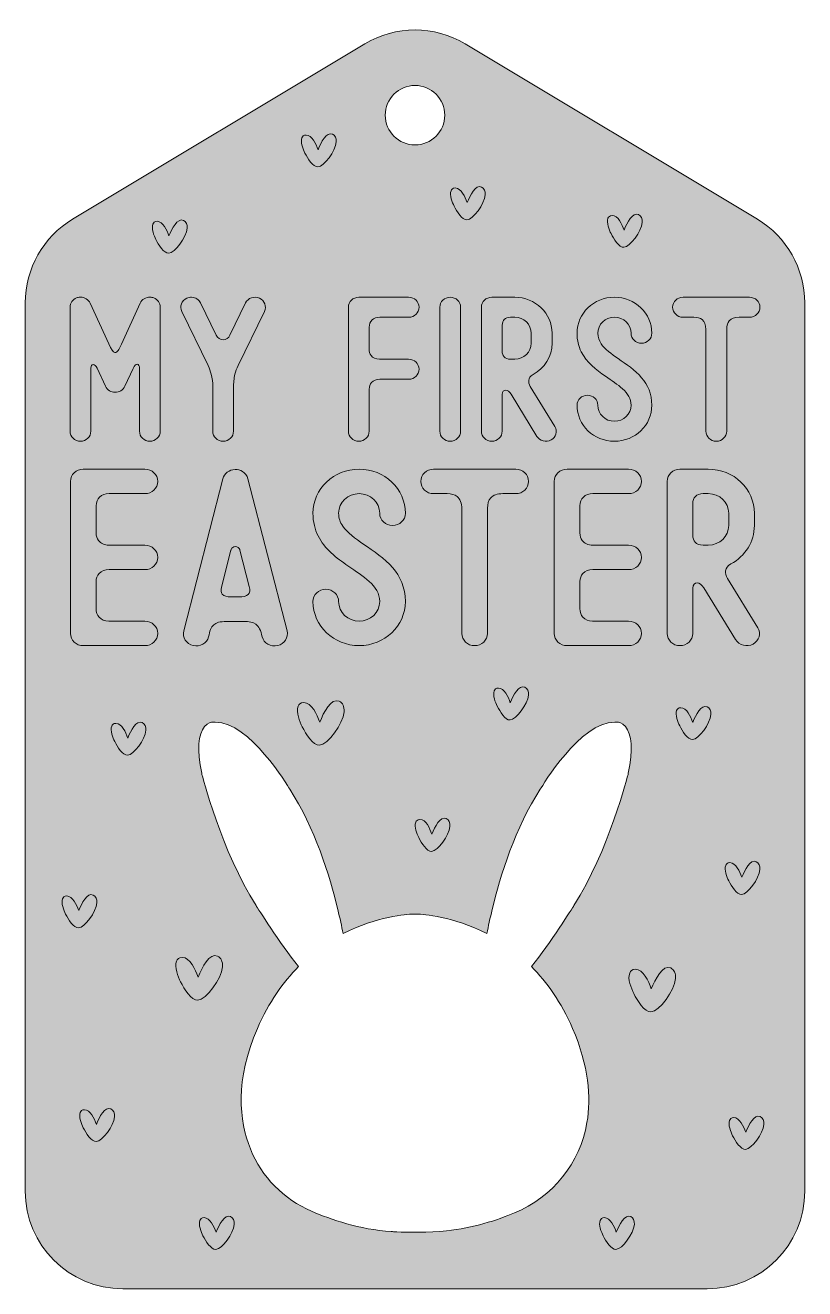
# Model space of a CAD drawing. Extents: x 239 to 770, y -929 to -68.
import ezdxf

# ---------------------------------------------------------------- set-up
doc = ezdxf.new("R2010")
doc.units = 0
doc.header["$MEASUREMENT"] = 0
doc.layers.add('Layer 1', color=7, linetype='Continuous', lineweight=0)

# ---------------------------------------------------------------- blocks, each defined once
blk = doc.blocks.new('Block_2')
at = {"layer": 'Layer 1', "true_color": 0x542400, "transparency": 33554687}
h = blk.add_hatch(color=38, dxfattribs=at)
h.dxf.hatch_style = 2
edge = h.paths.add_edge_path()
edge.add_spline(control_points=[(326.59, -253.89), (325.84, -253.6), (325.02, -253.44), (324.2, -253.39), (321.28, -253.26), (318.59, -254.88), (317.41, -257.45), (317.41, -257.45), (304.6, -285.44), (304.6, -285.44), (302.97, -289.35), (301.61, -291.21), (300.2, -290.99), (298.92, -290.79), (297.59, -288.87), (295.98, -285.19), (295.98, -285.19), (283.29, -257.45), (283.29, -257.45), (282.15, -254.96), (279.58, -253.37), (276.77, -253.38), (276.68, -253.38), (276.59, -253.38), (276.5, -253.39), (275.68, -253.44), (274.85, -253.6), (274.1, -253.89), (271.45, -254.91), (269.65, -257.39), (269.65, -260.21), (269.65, -260.21), (269.65, -344.68), (269.65, -344.68), (269.65, -348.44), (272.81, -351.49), (276.72, -351.49), (280.63, -351.49), (283.8, -348.44), (283.8, -344.68), (283.8, -344.68), (283.8, -301.77), (283.8, -301.77), (283.8, -300.09), (284.48, -299.24), (285.36, -299.22), (286.26, -299.19), (287.36, -300.06), (288.12, -301.81), (288.12, -301.81), (293.72, -314.06), (293.72, -314.06), (294.91, -316.66), (297.58, -318.18), (300.35, -318.13), (303.12, -318.18), (305.79, -316.66), (306.98, -314.06), (306.98, -314.06), (312.56, -301.86), (312.56, -301.86), (313.38, -299.79), (314.49, -298.91), (315.38, -298.99), (316.29, -299.07), (316.98, -300.14), (316.9, -301.96), (316.9, -301.96), (316.9, -344.68), (316.9, -344.68), (316.9, -348.44), (320.07, -351.49), (323.97, -351.49), (327.88, -351.49), (331.05, -348.44), (331.05, -344.68), (331.05, -344.68), (331.05, -260.21), (331.05, -260.21), (331.05, -257.39), (329.25, -254.91), (326.59, -253.89)], knot_values=[0, 0, 0, 0, 1, 1, 1, 2, 2, 2, 3, 3, 3, 4, 4, 4, 5, 5, 5, 6, 6, 6, 7, 7, 7, 8, 8, 8, 9, 9, 9, 10, 10, 10, 11, 11, 11, 12, 12, 12, 13, 13, 13, 14, 14, 14, 15, 15, 15, 16, 16, 16, 17, 17, 17, 18, 18, 18, 19, 19, 19, 20, 20, 20, 21, 21, 21, 22, 22, 22, 23, 23, 23, 24, 24, 24, 25, 25, 25, 26, 26, 26, 27, 27, 27, 27], degree=3, periodic=0)
h = blk.add_hatch(color=38, dxfattribs=at)
h.dxf.hatch_style = 2
edge = h.paths.add_edge_path()
edge.add_spline(control_points=[(398.56, -254.04), (395.02, -252.44), (390.81, -253.91), (389.15, -257.32), (389.15, -257.32), (378.47, -279.33), (378.47, -279.33), (377.58, -281.37), (375.73, -282.38), (373.85, -282.34), (372.02, -282.3), (370.17, -281.25), (369.17, -279.18), (369.17, -279.18), (358.57, -257.32), (358.57, -257.32), (357.44, -255), (355.05, -253.49), (352.39, -253.4), (351.28, -253.36), (350.17, -253.58), (349.16, -254.04), (345.62, -255.63), (344.09, -259.68), (345.74, -263.09), (345.74, -263.09), (363.6, -299.88), (363.6, -299.88), (364.59, -301.98), (365.3, -303.89), (365.79, -305.77), (366.54, -308.61), (366.8, -311.36), (366.8, -314.54), (366.8, -314.54), (366.8, -344.68), (366.8, -344.68), (366.8, -348.44), (369.96, -351.49), (373.87, -351.49), (377.78, -351.49), (380.95, -348.44), (380.95, -344.68), (380.95, -344.68), (380.95, -315.02), (380.95, -315.02), (380.95, -311.61), (381.18, -308.74), (381.9, -305.88), (382.39, -303.91), (383.12, -301.94), (384.17, -299.79), (384.17, -299.79), (401.98, -263.09), (401.98, -263.09), (403.63, -259.68), (402.1, -255.63), (398.56, -254.04)], knot_values=[0, 0, 0, 0, 1, 1, 1, 2, 2, 2, 3, 3, 3, 4, 4, 4, 5, 5, 5, 6, 6, 6, 7, 7, 7, 8, 8, 8, 9, 9, 9, 10, 10, 10, 11, 11, 11, 12, 12, 12, 13, 13, 13, 14, 14, 14, 15, 15, 15, 16, 16, 16, 17, 17, 17, 18, 18, 18, 19, 19, 19, 19], degree=3, periodic=0)
h = blk.add_hatch(color=38, dxfattribs=at)
h.dxf.hatch_style = 2
edge = h.paths.add_edge_path()
edge.add_spline(control_points=[(500.18, -295.63), (500.18, -295.63), (480.37, -295.63), (480.37, -295.63), (477.85, -295.63), (475.82, -294.67), (474.6, -293.02), (473.76, -291.91), (473.3, -290.47), (473.3, -288.82), (473.3, -288.82), (473.3, -273.83), (473.3, -273.83), (473.3, -271.79), (474, -270.09), (475.25, -268.9), (476.51, -267.71), (478.31, -267.02), (480.51, -267.02), (480.51, -267.02), (500.18, -267.02), (500.18, -267.02), (504.09, -267.02), (507.26, -263.97), (507.26, -260.21), (507.26, -256.45), (504.09, -253.4), (500.18, -253.4), (500.18, -253.4), (466.22, -253.4), (466.22, -253.4), (462.31, -253.4), (459.14, -256.45), (459.14, -260.21), (459.14, -260.21), (459.14, -344.68), (459.14, -344.68), (459.14, -348.44), (462.31, -351.49), (466.22, -351.49), (470.13, -351.49), (473.3, -348.44), (473.3, -344.68), (473.3, -344.68), (473.3, -315.93), (473.3, -315.93), (473.3, -314.12), (473.89, -312.56), (474.96, -311.41), (476.22, -310.05), (478.14, -309.26), (480.51, -309.26), (480.51, -309.26), (500.18, -309.26), (500.18, -309.26), (504.09, -309.26), (507.26, -306.21), (507.26, -302.44), (507.26, -298.68), (504.09, -295.63), (500.18, -295.63)], knot_values=[0, 0, 0, 0, 1, 1, 1, 2, 2, 2, 3, 3, 3, 4, 4, 4, 5, 5, 5, 6, 6, 6, 7, 7, 7, 8, 8, 8, 9, 9, 9, 10, 10, 10, 11, 11, 11, 12, 12, 12, 13, 13, 13, 14, 14, 14, 15, 15, 15, 16, 16, 16, 17, 17, 17, 18, 18, 18, 19, 19, 19, 20, 20, 20, 20], degree=3, periodic=0)
h = blk.add_hatch(color=38, dxfattribs=at)
h.dxf.hatch_style = 2
edge = h.paths.add_edge_path()
edge.add_spline(control_points=[(528.49, -253.4), (524.58, -253.4), (521.41, -256.45), (521.41, -260.21), (521.41, -260.21), (521.41, -344.68), (521.41, -344.68), (521.41, -348.44), (524.58, -351.49), (528.49, -351.49), (532.39, -351.49), (535.56, -348.44), (535.56, -344.68), (535.56, -344.68), (535.56, -260.21), (535.56, -260.21), (535.56, -256.45), (532.39, -253.4), (528.49, -253.4)], knot_values=[0, 0, 0, 0, 1, 1, 1, 2, 2, 2, 3, 3, 3, 4, 4, 4, 5, 5, 5, 6, 6, 6, 6], degree=3, periodic=0)
h = blk.add_hatch(color=38, dxfattribs=at)
h.dxf.hatch_style = 2
edge = h.paths.add_edge_path()
edge.add_spline(control_points=[(572.36, -295.63), (572.36, -295.63), (569.53, -295.63), (569.53, -295.63), (567.62, -295.63), (566.12, -295.03), (565.15, -293.95), (564.32, -293.02), (563.87, -291.74), (563.87, -290.16), (563.87, -290.16), (563.87, -272.53), (563.87, -272.53), (563.87, -270.85), (564.37, -269.5), (565.29, -268.56), (566.26, -267.56), (567.7, -267.02), (569.52, -267.02), (569.52, -267.02), (572.36, -267.02), (572.36, -267.02), (578.61, -267.02), (583.68, -271.9), (583.68, -277.92), (583.68, -277.92), (583.68, -284.73), (583.68, -284.73), (583.68, -290.75), (578.61, -295.63), (572.36, -295.63)], knot_values=[0, 0, 0, 0, 1, 1, 1, 2, 2, 2, 3, 3, 3, 4, 4, 4, 5, 5, 5, 6, 6, 6, 7, 7, 7, 8, 8, 8, 9, 9, 9, 10, 10, 10, 10], degree=3, periodic=0)
edge = h.paths.add_edge_path()
edge.add_spline(control_points=[(599.74, -341.55), (599.74, -341.55), (583.02, -314.16), (583.02, -314.16), (582.26, -312.68), (581.71, -311.23), (581.91, -309.84), (582.1, -308.54), (582.94, -307.28), (584.88, -306.08), (592.75, -301.8), (597.83, -293.71), (597.83, -284.73), (597.83, -284.73), (597.83, -277.92), (597.83, -277.92), (597.83, -264.38), (586.43, -253.4), (572.36, -253.4), (572.36, -253.4), (556.79, -253.4), (556.79, -253.4), (552.89, -253.4), (549.72, -256.45), (549.72, -260.21), (549.72, -260.21), (549.72, -344.68), (549.72, -344.68), (549.72, -348.44), (552.89, -351.49), (556.79, -351.49), (560.7, -351.49), (563.87, -348.44), (563.87, -344.68), (563.87, -344.68), (563.87, -319.59), (563.87, -319.59), (563.87, -317.67), (564.93, -316.59), (566.29, -316.66), (567.42, -316.72), (568.77, -317.57), (569.9, -319.38), (569.9, -319.38), (587.46, -348.14), (587.46, -348.14), (589.4, -351.32), (593.73, -352.42), (597.12, -350.6), (600.51, -348.78), (601.69, -344.73), (599.74, -341.55)], knot_values=[0, 0, 0, 0, 1, 1, 1, 2, 2, 2, 3, 3, 3, 4, 4, 4, 5, 5, 5, 6, 6, 6, 7, 7, 7, 8, 8, 8, 9, 9, 9, 10, 10, 10, 11, 11, 11, 12, 12, 12, 13, 13, 13, 14, 14, 14, 15, 15, 15, 16, 16, 16, 17, 17, 17, 17], degree=3, periodic=0)
h = blk.add_hatch(color=38, dxfattribs=at)
h.dxf.hatch_style = 2
edge = h.paths.add_edge_path()
edge.add_spline(control_points=[(642.83, -295.23), (638.07, -291.95), (633.74, -288.81), (631.23, -285.05), (629.81, -282.92), (628.97, -280.59), (628.97, -277.92), (628.97, -271.9), (634.04, -267.02), (640.29, -267.02), (646.54, -267.02), (651.61, -271.9), (651.61, -277.92), (651.61, -281.68), (654.78, -284.73), (658.69, -284.73), (662.6, -284.73), (665.76, -281.68), (665.76, -277.92), (665.76, -264.38), (654.36, -253.4), (640.29, -253.4), (626.22, -253.4), (614.82, -264.38), (614.82, -277.92), (614.82, -282.8), (615.89, -286.93), (617.67, -290.51), (621.27, -297.76), (627.78, -302.75), (634.13, -307.17), (638.38, -310.12), (642.56, -312.82), (645.77, -315.77), (649.27, -318.98), (651.61, -322.5), (651.61, -326.97), (651.61, -332.99), (646.54, -337.87), (640.29, -337.87), (634.04, -337.87), (628.97, -332.99), (628.97, -326.97), (628.97, -323.2), (625.8, -320.15), (621.89, -320.15), (617.99, -320.15), (614.82, -323.2), (614.82, -326.97), (614.82, -340.51), (626.22, -351.49), (640.29, -351.49), (654.36, -351.49), (665.76, -340.51), (665.76, -326.97), (665.76, -319), (662.91, -313.03), (658.79, -308.2), (654.29, -302.92), (648.28, -298.98), (642.83, -295.23)], knot_values=[0, 0, 0, 0, 1, 1, 1, 2, 2, 2, 3, 3, 3, 4, 4, 4, 5, 5, 5, 6, 6, 6, 7, 7, 7, 8, 8, 8, 9, 9, 9, 10, 10, 10, 11, 11, 11, 12, 12, 12, 13, 13, 13, 14, 14, 14, 15, 15, 15, 16, 16, 16, 17, 17, 17, 18, 18, 18, 19, 19, 19, 20, 20, 20, 20], degree=3, periodic=0)
h = blk.add_hatch(color=38, dxfattribs=at)
h.dxf.hatch_style = 2
edge = h.paths.add_edge_path()
edge.add_spline(control_points=[(732.28, -253.4), (732.28, -253.4), (686.99, -253.4), (686.99, -253.4), (683.09, -253.4), (679.92, -256.45), (679.92, -260.21), (679.92, -263.97), (683.09, -267.02), (686.99, -267.02), (686.99, -267.02), (694.41, -267.02), (694.41, -267.02), (696.76, -267.02), (698.62, -267.55), (699.97, -268.64), (701.68, -270), (702.56, -272.25), (702.56, -275.42), (702.56, -275.42), (702.56, -344.68), (702.56, -344.68), (702.56, -348.44), (705.73, -351.49), (709.64, -351.49), (713.54, -351.49), (716.71, -348.44), (716.71, -344.68), (716.71, -344.68), (716.71, -275.13), (716.71, -275.13), (716.71, -272.67), (717.31, -270.76), (718.49, -269.41), (719.88, -267.82), (722.1, -267.02), (725.14, -267.02), (725.14, -267.02), (732.28, -267.02), (732.28, -267.02), (736.19, -267.02), (739.36, -263.97), (739.36, -260.21), (739.36, -256.45), (736.19, -253.4), (732.28, -253.4)], knot_values=[0, 0, 0, 0, 1, 1, 1, 2, 2, 2, 3, 3, 3, 4, 4, 4, 5, 5, 5, 6, 6, 6, 7, 7, 7, 8, 8, 8, 9, 9, 9, 10, 10, 10, 11, 11, 11, 12, 12, 12, 13, 13, 13, 14, 14, 14, 15, 15, 15, 15], degree=3, periodic=0)
at = {"layer": 'Layer 1'}
for points, knots in [([(326.59, -253.89), (325.84, -253.6), (325.02, -253.44), (324.2, -253.39), (321.28, -253.26), (318.59, -254.88), (317.41, -257.45), (317.41, -257.45), (304.6, -285.44), (304.6, -285.44), (302.97, -289.35), (301.61, -291.21), (300.2, -290.99), (298.92, -290.79), (297.59, -288.87), (295.98, -285.19), (295.98, -285.19), (283.29, -257.45), (283.29, -257.45), (282.15, -254.96), (279.58, -253.37), (276.77, -253.38), (276.68, -253.38), (276.59, -253.38), (276.5, -253.39), (275.68, -253.44), (274.85, -253.6), (274.1, -253.89), (271.45, -254.91), (269.65, -257.39), (269.65, -260.21), (269.65, -260.21), (269.65, -344.68), (269.65, -344.68), (269.65, -348.44), (272.81, -351.49), (276.72, -351.49), (280.63, -351.49), (283.8, -348.44), (283.8, -344.68), (283.8, -344.68), (283.8, -301.77), (283.8, -301.77), (283.8, -300.09), (284.48, -299.24), (285.36, -299.22), (286.26, -299.19), (287.36, -300.06), (288.12, -301.81), (288.12, -301.81), (293.72, -314.06), (293.72, -314.06), (294.91, -316.66), (297.58, -318.18), (300.35, -318.13), (303.12, -318.18), (305.79, -316.66), (306.98, -314.06), (306.98, -314.06), (312.56, -301.86), (312.56, -301.86), (313.38, -299.79), (314.49, -298.91), (315.38, -298.99), (316.29, -299.07), (316.98, -300.14), (316.9, -301.96), (316.9, -301.96), (316.9, -344.68), (316.9, -344.68), (316.9, -348.44), (320.07, -351.49), (323.97, -351.49), (327.88, -351.49), (331.05, -348.44), (331.05, -344.68), (331.05, -344.68), (331.05, -260.21), (331.05, -260.21), (331.05, -257.39), (329.25, -254.91), (326.59, -253.89)], [0, 0, 0, 0, 1, 1, 1, 2, 2, 2, 3, 3, 3, 4, 4, 4, 5, 5, 5, 6, 6, 6, 7, 7, 7, 8, 8, 8, 9, 9, 9, 10, 10, 10, 11, 11, 11, 12, 12, 12, 13, 13, 13, 14, 14, 14, 15, 15, 15, 16, 16, 16, 17, 17, 17, 18, 18, 18, 19, 19, 19, 20, 20, 20, 21, 21, 21, 22, 22, 22, 23, 23, 23, 24, 24, 24, 25, 25, 25, 26, 26, 26, 27, 27, 27, 27]), ([(398.56, -254.04), (395.02, -252.44), (390.81, -253.91), (389.15, -257.32), (389.15, -257.32), (378.47, -279.33), (378.47, -279.33), (377.58, -281.37), (375.73, -282.38), (373.85, -282.34), (372.02, -282.3), (370.17, -281.25), (369.17, -279.18), (369.17, -279.18), (358.57, -257.32), (358.57, -257.32), (357.44, -255), (355.05, -253.49), (352.39, -253.4), (351.28, -253.36), (350.17, -253.58), (349.16, -254.04), (345.62, -255.63), (344.09, -259.68), (345.74, -263.09), (345.74, -263.09), (363.6, -299.88), (363.6, -299.88), (364.59, -301.98), (365.3, -303.89), (365.79, -305.77), (366.54, -308.61), (366.8, -311.36), (366.8, -314.54), (366.8, -314.54), (366.8, -344.68), (366.8, -344.68), (366.8, -348.44), (369.96, -351.49), (373.87, -351.49), (377.78, -351.49), (380.95, -348.44), (380.95, -344.68), (380.95, -344.68), (380.95, -315.02), (380.95, -315.02), (380.95, -311.61), (381.18, -308.74), (381.9, -305.88), (382.39, -303.91), (383.12, -301.94), (384.17, -299.79), (384.17, -299.79), (401.98, -263.09), (401.98, -263.09), (403.63, -259.68), (402.1, -255.63), (398.56, -254.04)], [0, 0, 0, 0, 1, 1, 1, 2, 2, 2, 3, 3, 3, 4, 4, 4, 5, 5, 5, 6, 6, 6, 7, 7, 7, 8, 8, 8, 9, 9, 9, 10, 10, 10, 11, 11, 11, 12, 12, 12, 13, 13, 13, 14, 14, 14, 15, 15, 15, 16, 16, 16, 17, 17, 17, 18, 18, 18, 19, 19, 19, 19]), ([(500.18, -295.63), (500.18, -295.63), (480.37, -295.63), (480.37, -295.63), (477.85, -295.63), (475.82, -294.67), (474.6, -293.02), (473.76, -291.91), (473.3, -290.47), (473.3, -288.82), (473.3, -288.82), (473.3, -273.83), (473.3, -273.83), (473.3, -271.79), (474, -270.09), (475.25, -268.9), (476.51, -267.71), (478.31, -267.02), (480.51, -267.02), (480.51, -267.02), (500.18, -267.02), (500.18, -267.02), (504.09, -267.02), (507.26, -263.97), (507.26, -260.21), (507.26, -256.45), (504.09, -253.4), (500.18, -253.4), (500.18, -253.4), (466.22, -253.4), (466.22, -253.4), (462.31, -253.4), (459.14, -256.45), (459.14, -260.21), (459.14, -260.21), (459.14, -344.68), (459.14, -344.68), (459.14, -348.44), (462.31, -351.49), (466.22, -351.49), (470.13, -351.49), (473.3, -348.44), (473.3, -344.68), (473.3, -344.68), (473.3, -315.93), (473.3, -315.93), (473.3, -314.12), (473.89, -312.56), (474.96, -311.41), (476.22, -310.05), (478.14, -309.26), (480.51, -309.26), (480.51, -309.26), (500.18, -309.26), (500.18, -309.26), (504.09, -309.26), (507.26, -306.21), (507.26, -302.44), (507.26, -298.68), (504.09, -295.63), (500.18, -295.63)], [0, 0, 0, 0, 1, 1, 1, 2, 2, 2, 3, 3, 3, 4, 4, 4, 5, 5, 5, 6, 6, 6, 7, 7, 7, 8, 8, 8, 9, 9, 9, 10, 10, 10, 11, 11, 11, 12, 12, 12, 13, 13, 13, 14, 14, 14, 15, 15, 15, 16, 16, 16, 17, 17, 17, 18, 18, 18, 19, 19, 19, 20, 20, 20, 20]), ([(528.49, -253.4), (524.58, -253.4), (521.41, -256.45), (521.41, -260.21), (521.41, -260.21), (521.41, -344.68), (521.41, -344.68), (521.41, -348.44), (524.58, -351.49), (528.49, -351.49), (532.39, -351.49), (535.56, -348.44), (535.56, -344.68), (535.56, -344.68), (535.56, -260.21), (535.56, -260.21), (535.56, -256.45), (532.39, -253.4), (528.49, -253.4)], [0, 0, 0, 0, 1, 1, 1, 2, 2, 2, 3, 3, 3, 4, 4, 4, 5, 5, 5, 6, 6, 6, 6]), ([(599.74, -341.55), (599.74, -341.55), (583.02, -314.16), (583.02, -314.16), (582.26, -312.68), (581.71, -311.23), (581.91, -309.84), (582.1, -308.54), (582.94, -307.28), (584.88, -306.08), (592.75, -301.8), (597.83, -293.71), (597.83, -284.73), (597.83, -284.73), (597.83, -277.92), (597.83, -277.92), (597.83, -264.38), (586.43, -253.4), (572.36, -253.4), (572.36, -253.4), (556.79, -253.4), (556.79, -253.4), (552.89, -253.4), (549.72, -256.45), (549.72, -260.21), (549.72, -260.21), (549.72, -344.68), (549.72, -344.68), (549.72, -348.44), (552.89, -351.49), (556.79, -351.49), (560.7, -351.49), (563.87, -348.44), (563.87, -344.68), (563.87, -344.68), (563.87, -319.59), (563.87, -319.59), (563.87, -317.67), (564.93, -316.59), (566.29, -316.66), (567.42, -316.72), (568.77, -317.57), (569.9, -319.38), (569.9, -319.38), (587.46, -348.14), (587.46, -348.14), (589.4, -351.32), (593.73, -352.42), (597.12, -350.6), (600.51, -348.78), (601.69, -344.73), (599.74, -341.55)], [0, 0, 0, 0, 1, 1, 1, 2, 2, 2, 3, 3, 3, 4, 4, 4, 5, 5, 5, 6, 6, 6, 7, 7, 7, 8, 8, 8, 9, 9, 9, 10, 10, 10, 11, 11, 11, 12, 12, 12, 13, 13, 13, 14, 14, 14, 15, 15, 15, 16, 16, 16, 17, 17, 17, 17]), ([(642.83, -295.23), (638.07, -291.95), (633.74, -288.81), (631.23, -285.05), (629.81, -282.92), (628.97, -280.59), (628.97, -277.92), (628.97, -271.9), (634.04, -267.02), (640.29, -267.02), (646.54, -267.02), (651.61, -271.9), (651.61, -277.92), (651.61, -281.68), (654.78, -284.73), (658.69, -284.73), (662.6, -284.73), (665.76, -281.68), (665.76, -277.92), (665.76, -264.38), (654.36, -253.4), (640.29, -253.4), (626.22, -253.4), (614.82, -264.38), (614.82, -277.92), (614.82, -282.8), (615.89, -286.93), (617.67, -290.51), (621.27, -297.76), (627.78, -302.75), (634.13, -307.17), (638.38, -310.12), (642.56, -312.82), (645.77, -315.77), (649.27, -318.98), (651.61, -322.5), (651.61, -326.97), (651.61, -332.99), (646.54, -337.87), (640.29, -337.87), (634.04, -337.87), (628.97, -332.99), (628.97, -326.97), (628.97, -323.2), (625.8, -320.15), (621.89, -320.15), (617.99, -320.15), (614.82, -323.2), (614.82, -326.97), (614.82, -340.51), (626.22, -351.49), (640.29, -351.49), (654.36, -351.49), (665.76, -340.51), (665.76, -326.97), (665.76, -319), (662.91, -313.03), (658.79, -308.2), (654.29, -302.92), (648.28, -298.98), (642.83, -295.23)], [0, 0, 0, 0, 1, 1, 1, 2, 2, 2, 3, 3, 3, 4, 4, 4, 5, 5, 5, 6, 6, 6, 7, 7, 7, 8, 8, 8, 9, 9, 9, 10, 10, 10, 11, 11, 11, 12, 12, 12, 13, 13, 13, 14, 14, 14, 15, 15, 15, 16, 16, 16, 17, 17, 17, 18, 18, 18, 19, 19, 19, 20, 20, 20, 20]), ([(732.28, -253.4), (732.28, -253.4), (686.99, -253.4), (686.99, -253.4), (683.09, -253.4), (679.92, -256.45), (679.92, -260.21), (679.92, -263.97), (683.09, -267.02), (686.99, -267.02), (686.99, -267.02), (694.41, -267.02), (694.41, -267.02), (696.76, -267.02), (698.62, -267.55), (699.97, -268.64), (701.68, -270), (702.56, -272.25), (702.56, -275.42), (702.56, -275.42), (702.56, -344.68), (702.56, -344.68), (702.56, -348.44), (705.73, -351.49), (709.64, -351.49), (713.54, -351.49), (716.71, -348.44), (716.71, -344.68), (716.71, -344.68), (716.71, -275.13), (716.71, -275.13), (716.71, -272.67), (717.31, -270.76), (718.49, -269.41), (719.88, -267.82), (722.1, -267.02), (725.14, -267.02), (725.14, -267.02), (732.28, -267.02), (732.28, -267.02), (736.19, -267.02), (739.36, -263.97), (739.36, -260.21), (739.36, -256.45), (736.19, -253.4), (732.28, -253.4)], [0, 0, 0, 0, 1, 1, 1, 2, 2, 2, 3, 3, 3, 4, 4, 4, 5, 5, 5, 6, 6, 6, 7, 7, 7, 8, 8, 8, 9, 9, 9, 10, 10, 10, 11, 11, 11, 12, 12, 12, 13, 13, 13, 14, 14, 14, 15, 15, 15, 15]), ([(572.36, -295.63), (572.36, -295.63), (569.53, -295.63), (569.53, -295.63), (567.62, -295.63), (566.12, -295.03), (565.15, -293.95), (564.32, -293.02), (563.87, -291.74), (563.87, -290.16), (563.87, -290.16), (563.87, -272.53), (563.87, -272.53), (563.87, -270.85), (564.37, -269.5), (565.29, -268.56), (566.26, -267.56), (567.7, -267.02), (569.52, -267.02), (569.52, -267.02), (572.36, -267.02), (572.36, -267.02), (578.61, -267.02), (583.68, -271.9), (583.68, -277.92), (583.68, -277.92), (583.68, -284.73), (583.68, -284.73), (583.68, -290.75), (578.61, -295.63), (572.36, -295.63)], [0, 0, 0, 0, 1, 1, 1, 2, 2, 2, 3, 3, 3, 4, 4, 4, 5, 5, 5, 6, 6, 6, 7, 7, 7, 8, 8, 8, 9, 9, 9, 10, 10, 10, 10])]:
    blk.add_open_spline(points, degree=3, knots=knots, dxfattribs=at)
blk = doc.blocks.new('Block_3')
at = {"layer": 'Layer 1', "true_color": 0x542400, "transparency": 33554687}
h = blk.add_hatch(color=38, dxfattribs=at)
h.dxf.hatch_style = 2
edge = h.paths.add_edge_path()
edge.add_spline(control_points=[(289.44, -441.56), (290.99, -439.9), (293.36, -438.92), (296.29, -438.92), (296.29, -438.92), (320.58, -438.92), (320.58, -438.92), (325.4, -438.92), (329.31, -435.19), (329.31, -430.57), (329.31, -425.96), (325.4, -422.23), (320.58, -422.23), (320.58, -422.23), (296.11, -422.23), (296.11, -422.23), (293, -422.23), (290.5, -421.05), (288.98, -419.03), (287.95, -417.66), (287.38, -415.91), (287.38, -413.88), (287.38, -413.88), (287.38, -395.51), (287.38, -395.51), (287.38, -393.02), (288.25, -390.93), (289.79, -389.47), (291.34, -388.01), (293.57, -387.17), (296.29, -387.17), (296.29, -387.17), (320.58, -387.17), (320.58, -387.17), (325.4, -387.17), (329.31, -383.43), (329.31, -378.82), (329.31, -374.21), (325.4, -370.47), (320.58, -370.47), (320.58, -370.47), (278.64, -370.47), (278.64, -370.47), (273.81, -370.47), (269.9, -374.21), (269.9, -378.82), (269.9, -378.82), (269.9, -482.33), (269.9, -482.33), (269.9, -486.94), (273.81, -490.68), (278.64, -490.68), (278.64, -490.68), (320.58, -490.68), (320.58, -490.68), (325.4, -490.68), (329.31, -486.94), (329.31, -482.33), (329.31, -477.72), (325.4, -473.98), (320.58, -473.98), (320.58, -473.98), (295.94, -473.98), (295.94, -473.98), (293.23, -473.98), (290.97, -473.03), (289.46, -471.35), (288.13, -469.89), (287.38, -467.88), (287.38, -465.47), (287.38, -465.47), (287.38, -447.1), (287.38, -447.1), (287.38, -444.88), (288.11, -442.97), (289.44, -441.56)], knot_values=[0, 0, 0, 0, 1, 1, 1, 2, 2, 2, 3, 3, 3, 4, 4, 4, 5, 5, 5, 6, 6, 6, 7, 7, 7, 8, 8, 8, 9, 9, 9, 10, 10, 10, 11, 11, 11, 12, 12, 12, 13, 13, 13, 14, 14, 14, 15, 15, 15, 16, 16, 16, 17, 17, 17, 18, 18, 18, 19, 19, 19, 20, 20, 20, 21, 21, 21, 22, 22, 22, 23, 23, 23, 24, 24, 24, 25, 25, 25, 25], degree=3, periodic=0)
h = blk.add_hatch(color=38, dxfattribs=at)
h.dxf.hatch_style = 2
edge = h.paths.add_edge_path()
edge.add_spline(control_points=[(390.99, -455.78), (389.73, -457.04), (387.44, -457.52), (384.69, -457.52), (384.69, -457.52), (379.5, -457.52), (379.5, -457.52), (376.47, -457.52), (374.31, -456.99), (373.22, -455.63), (372.38, -454.58), (372.18, -453.03), (372.7, -450.85), (372.7, -450.85), (379.19, -425.7), (379.19, -425.7), (379.23, -425.56), (379.27, -425.4), (379.3, -425.25), (379.7, -424.03), (380.88, -423.19), (382.22, -423.19), (383.57, -423.19), (384.76, -424.05), (385.15, -425.29), (385.18, -425.42), (385.22, -425.59), (385.25, -425.7), (385.25, -425.7), (391.65, -450.52), (391.65, -450.52), (392.44, -453), (392.1, -454.69), (390.99, -455.78)], knot_values=[0, 0, 0, 0, 1, 1, 1, 2, 2, 2, 3, 3, 3, 4, 4, 4, 5, 5, 5, 6, 6, 6, 7, 7, 7, 8, 8, 8, 9, 9, 9, 10, 10, 10, 11, 11, 11, 11], degree=3, periodic=0)
edge = h.paths.add_edge_path()
edge.add_spline(control_points=[(417.4, -480.6), (417.4, -480.6), (390.71, -377.05), (390.71, -377.05), (390.7, -377.04), (390.7, -377.03), (390.7, -377.02), (390.16, -374.95), (388.78, -373.22), (386.96, -372.1), (385.51, -371.2), (383.77, -370.69), (381.99, -370.71), (380.01, -370.74), (378.16, -371.47), (376.7, -372.63), (375.28, -373.76), (374.22, -375.3), (373.74, -377.03), (373.74, -377.03), (373.74, -377.04), (373.74, -377.05), (373.74, -377.05), (347.04, -480.6), (347.04, -480.6), (345.89, -485.07), (348.76, -489.58), (353.44, -490.68), (358.13, -491.78), (362.86, -489.05), (364.01, -484.58), (364.73, -480.89), (365.55, -478.21), (367.47, -476.51), (369.2, -474.97), (371.81, -474.22), (376.04, -474.22), (376.04, -474.22), (388.03, -474.22), (388.03, -474.22), (391.55, -474.22), (394.19, -474.63), (396.17, -476.13), (398.16, -477.63), (399.5, -480.22), (400.43, -484.58), (401.58, -489.05), (406.31, -491.78), (411, -490.68), (415.69, -489.58), (418.55, -485.07), (417.4, -480.6)], knot_values=[0, 0, 0, 0, 1, 1, 1, 2, 2, 2, 3, 3, 3, 4, 4, 4, 5, 5, 5, 6, 6, 6, 7, 7, 7, 8, 8, 8, 9, 9, 9, 10, 10, 10, 11, 11, 11, 12, 12, 12, 13, 13, 13, 14, 14, 14, 15, 15, 15, 16, 16, 16, 17, 17, 17, 17], degree=3, periodic=0)
h = blk.add_hatch(color=38, dxfattribs=at)
h.dxf.hatch_style = 2
edge = h.paths.add_edge_path()
edge.add_spline(control_points=[(469.63, -421.73), (463.74, -417.71), (458.39, -413.87), (455.29, -409.26), (453.54, -406.65), (452.51, -403.8), (452.51, -400.52), (452.51, -393.15), (458.76, -387.17), (466.49, -387.17), (474.21, -387.17), (480.46, -393.15), (480.46, -400.52), (480.46, -405.13), (484.38, -408.87), (489.2, -408.87), (494.03, -408.87), (497.94, -405.13), (497.94, -400.52), (497.94, -383.93), (483.86, -370.47), (466.49, -370.47), (449.11, -370.47), (435.03, -383.93), (435.03, -400.52), (435.03, -406.51), (436.36, -411.57), (438.55, -415.95), (443, -424.84), (451.03, -430.96), (458.88, -436.37), (464.12, -439.99), (469.29, -443.29), (473.25, -446.9), (477.57, -450.84), (480.46, -455.15), (480.46, -460.63), (480.46, -468), (474.21, -473.98), (466.49, -473.98), (458.76, -473.98), (452.51, -468), (452.51, -460.63), (452.51, -456.02), (448.59, -452.28), (443.77, -452.28), (438.94, -452.28), (435.03, -456.02), (435.03, -460.63), (435.03, -477.22), (449.11, -490.68), (466.49, -490.68), (483.86, -490.68), (497.94, -477.22), (497.94, -460.63), (497.94, -450.86), (494.41, -443.55), (489.32, -437.63), (483.77, -431.15), (476.35, -426.33), (469.63, -421.73)], knot_values=[0, 0, 0, 0, 1, 1, 1, 2, 2, 2, 3, 3, 3, 4, 4, 4, 5, 5, 5, 6, 6, 6, 7, 7, 7, 8, 8, 8, 9, 9, 9, 10, 10, 10, 11, 11, 11, 12, 12, 12, 13, 13, 13, 14, 14, 14, 15, 15, 15, 16, 16, 16, 17, 17, 17, 18, 18, 18, 19, 19, 19, 20, 20, 20, 20], degree=3, periodic=0)
h = blk.add_hatch(color=38, dxfattribs=at)
h.dxf.hatch_style = 2
edge = h.paths.add_edge_path()
edge.add_spline(control_points=[(573.08, -370.47), (573.08, -370.47), (517.16, -370.47), (517.16, -370.47), (512.33, -370.47), (508.42, -374.21), (508.42, -378.82), (508.42, -383.43), (512.33, -387.17), (517.16, -387.17), (517.16, -387.17), (526.32, -387.17), (526.32, -387.17), (529.22, -387.17), (531.52, -387.82), (533.19, -389.14), (535.29, -390.82), (536.38, -393.58), (536.38, -397.46), (536.38, -397.46), (536.38, -482.33), (536.38, -482.33), (536.38, -486.94), (540.29, -490.68), (545.12, -490.68), (549.94, -490.68), (553.86, -486.94), (553.86, -482.33), (553.86, -482.33), (553.86, -397.11), (553.86, -397.11), (553.86, -394.09), (554.59, -391.75), (556.04, -390.1), (557.77, -388.15), (560.51, -387.17), (564.25, -387.17), (564.25, -387.17), (573.08, -387.17), (573.08, -387.17), (577.9, -387.17), (581.81, -383.43), (581.81, -378.82), (581.81, -374.21), (577.9, -370.47), (573.08, -370.47)], knot_values=[0, 0, 0, 0, 1, 1, 1, 2, 2, 2, 3, 3, 3, 4, 4, 4, 5, 5, 5, 6, 6, 6, 7, 7, 7, 8, 8, 8, 9, 9, 9, 10, 10, 10, 11, 11, 11, 12, 12, 12, 13, 13, 13, 14, 14, 14, 15, 15, 15, 15], degree=3, periodic=0)
h = blk.add_hatch(color=38, dxfattribs=at)
h.dxf.hatch_style = 2
edge = h.paths.add_edge_path()
edge.add_spline(control_points=[(618.82, -441.56), (620.38, -439.9), (622.74, -438.92), (625.67, -438.92), (625.67, -438.92), (649.96, -438.92), (649.96, -438.92), (654.79, -438.92), (658.7, -435.19), (658.7, -430.57), (658.7, -425.96), (654.79, -422.23), (649.96, -422.23), (649.96, -422.23), (625.5, -422.23), (625.5, -422.23), (622.38, -422.23), (619.88, -421.05), (618.37, -419.03), (617.33, -417.66), (616.76, -415.91), (616.76, -413.88), (616.76, -413.88), (616.76, -395.51), (616.76, -395.51), (616.76, -393.02), (617.63, -390.93), (619.17, -389.47), (620.73, -388.01), (622.96, -387.17), (625.67, -387.17), (625.67, -387.17), (649.96, -387.17), (649.96, -387.17), (654.79, -387.17), (658.7, -383.43), (658.7, -378.82), (658.7, -374.21), (654.79, -370.47), (649.96, -370.47), (649.96, -370.47), (608.02, -370.47), (608.02, -370.47), (603.2, -370.47), (599.29, -374.21), (599.29, -378.82), (599.29, -378.82), (599.29, -482.33), (599.29, -482.33), (599.29, -486.94), (603.2, -490.68), (608.02, -490.68), (608.02, -490.68), (649.96, -490.68), (649.96, -490.68), (654.79, -490.68), (658.7, -486.94), (658.7, -482.33), (658.7, -477.72), (654.79, -473.98), (649.96, -473.98), (649.96, -473.98), (625.32, -473.98), (625.32, -473.98), (622.61, -473.98), (620.36, -473.03), (618.84, -471.35), (617.52, -469.89), (616.76, -467.88), (616.76, -465.47), (616.76, -465.47), (616.76, -447.1), (616.76, -447.1), (616.76, -444.88), (617.5, -442.97), (618.82, -441.56)], knot_values=[0, 0, 0, 0, 1, 1, 1, 2, 2, 2, 3, 3, 3, 4, 4, 4, 5, 5, 5, 6, 6, 6, 7, 7, 7, 8, 8, 8, 9, 9, 9, 10, 10, 10, 11, 11, 11, 12, 12, 12, 13, 13, 13, 14, 14, 14, 15, 15, 15, 16, 16, 16, 17, 17, 17, 18, 18, 18, 19, 19, 19, 20, 20, 20, 21, 21, 21, 22, 22, 22, 23, 23, 23, 24, 24, 24, 25, 25, 25, 25], degree=3, periodic=0)
h = blk.add_hatch(color=38, dxfattribs=at)
h.dxf.hatch_style = 2
edge = h.paths.add_edge_path()
edge.add_spline(control_points=[(704.13, -422.23), (704.13, -422.23), (700.64, -422.23), (700.64, -422.23), (698.28, -422.23), (696.43, -421.5), (695.22, -420.16), (694.2, -419.03), (693.65, -417.46), (693.65, -415.53), (693.65, -415.53), (693.65, -393.92), (693.65, -393.92), (693.65, -391.86), (694.26, -390.2), (695.4, -389.05), (696.6, -387.83), (698.38, -387.17), (700.62, -387.17), (700.62, -387.17), (704.13, -387.17), (704.13, -387.17), (711.85, -387.17), (718.11, -393.15), (718.11, -400.52), (718.11, -400.52), (718.11, -408.87), (718.11, -408.87), (718.11, -416.25), (711.85, -422.23), (704.13, -422.23)], knot_values=[0, 0, 0, 0, 1, 1, 1, 2, 2, 2, 3, 3, 3, 4, 4, 4, 5, 5, 5, 6, 6, 6, 7, 7, 7, 8, 8, 8, 9, 9, 9, 10, 10, 10, 10], degree=3, periodic=0)
edge = h.paths.add_edge_path()
edge.add_spline(control_points=[(737.94, -478.5), (737.94, -478.5), (717.29, -444.93), (717.29, -444.93), (716.36, -443.11), (715.67, -441.34), (715.92, -439.63), (716.15, -438.04), (717.19, -436.5), (719.59, -435.03), (729.31, -429.79), (735.58, -419.88), (735.58, -408.87), (735.58, -408.87), (735.58, -400.52), (735.58, -400.52), (735.58, -383.93), (721.5, -370.47), (704.13, -370.47), (704.13, -370.47), (684.91, -370.47), (684.91, -370.47), (680.08, -370.47), (676.17, -374.21), (676.17, -378.82), (676.17, -378.82), (676.17, -482.33), (676.17, -482.33), (676.17, -486.94), (680.08, -490.68), (684.91, -490.68), (689.73, -490.68), (693.65, -486.94), (693.65, -482.33), (693.65, -482.33), (693.65, -451.59), (693.65, -451.59), (693.65, -449.23), (694.95, -447.91), (696.64, -448), (698.04, -448.07), (699.7, -449.11), (701.09, -451.33), (701.09, -451.33), (722.78, -486.57), (722.78, -486.57), (725.18, -490.47), (730.51, -491.82), (734.7, -489.59), (738.89, -487.36), (740.34, -482.39), (737.94, -478.5)], knot_values=[0, 0, 0, 0, 1, 1, 1, 2, 2, 2, 3, 3, 3, 4, 4, 4, 5, 5, 5, 6, 6, 6, 7, 7, 7, 8, 8, 8, 9, 9, 9, 10, 10, 10, 11, 11, 11, 12, 12, 12, 13, 13, 13, 14, 14, 14, 15, 15, 15, 16, 16, 16, 17, 17, 17, 17], degree=3, periodic=0)
at = {"layer": 'Layer 1'}
for points, knots in [([(289.44, -441.56), (290.99, -439.9), (293.36, -438.92), (296.29, -438.92), (296.29, -438.92), (320.58, -438.92), (320.58, -438.92), (325.4, -438.92), (329.31, -435.19), (329.31, -430.57), (329.31, -425.96), (325.4, -422.23), (320.58, -422.23), (320.58, -422.23), (296.11, -422.23), (296.11, -422.23), (293, -422.23), (290.5, -421.05), (288.98, -419.03), (287.95, -417.66), (287.38, -415.91), (287.38, -413.88), (287.38, -413.88), (287.38, -395.51), (287.38, -395.51), (287.38, -393.02), (288.25, -390.93), (289.79, -389.47), (291.34, -388.01), (293.57, -387.17), (296.29, -387.17), (296.29, -387.17), (320.58, -387.17), (320.58, -387.17), (325.4, -387.17), (329.31, -383.43), (329.31, -378.82), (329.31, -374.21), (325.4, -370.47), (320.58, -370.47), (320.58, -370.47), (278.64, -370.47), (278.64, -370.47), (273.81, -370.47), (269.9, -374.21), (269.9, -378.82), (269.9, -378.82), (269.9, -482.33), (269.9, -482.33), (269.9, -486.94), (273.81, -490.68), (278.64, -490.68), (278.64, -490.68), (320.58, -490.68), (320.58, -490.68), (325.4, -490.68), (329.31, -486.94), (329.31, -482.33), (329.31, -477.72), (325.4, -473.98), (320.58, -473.98), (320.58, -473.98), (295.94, -473.98), (295.94, -473.98), (293.23, -473.98), (290.97, -473.03), (289.46, -471.35), (288.13, -469.89), (287.38, -467.88), (287.38, -465.47), (287.38, -465.47), (287.38, -447.1), (287.38, -447.1), (287.38, -444.88), (288.11, -442.97), (289.44, -441.56)], [0, 0, 0, 0, 1, 1, 1, 2, 2, 2, 3, 3, 3, 4, 4, 4, 5, 5, 5, 6, 6, 6, 7, 7, 7, 8, 8, 8, 9, 9, 9, 10, 10, 10, 11, 11, 11, 12, 12, 12, 13, 13, 13, 14, 14, 14, 15, 15, 15, 16, 16, 16, 17, 17, 17, 18, 18, 18, 19, 19, 19, 20, 20, 20, 21, 21, 21, 22, 22, 22, 23, 23, 23, 24, 24, 24, 25, 25, 25, 25]), ([(417.4, -480.6), (417.4, -480.6), (390.71, -377.05), (390.71, -377.05), (390.7, -377.04), (390.7, -377.03), (390.7, -377.02), (390.16, -374.95), (388.78, -373.22), (386.96, -372.1), (385.51, -371.2), (383.77, -370.69), (381.99, -370.71), (380.01, -370.74), (378.16, -371.47), (376.7, -372.63), (375.28, -373.76), (374.22, -375.3), (373.74, -377.03), (373.74, -377.03), (373.74, -377.04), (373.74, -377.05), (373.74, -377.05), (347.04, -480.6), (347.04, -480.6), (345.89, -485.07), (348.76, -489.58), (353.44, -490.68), (358.13, -491.78), (362.86, -489.05), (364.01, -484.58), (364.73, -480.89), (365.55, -478.21), (367.47, -476.51), (369.2, -474.97), (371.81, -474.22), (376.04, -474.22), (376.04, -474.22), (388.03, -474.22), (388.03, -474.22), (391.55, -474.22), (394.19, -474.63), (396.17, -476.13), (398.16, -477.63), (399.5, -480.22), (400.43, -484.58), (401.58, -489.05), (406.31, -491.78), (411, -490.68), (415.69, -489.58), (418.55, -485.07), (417.4, -480.6)], [0, 0, 0, 0, 1, 1, 1, 2, 2, 2, 3, 3, 3, 4, 4, 4, 5, 5, 5, 6, 6, 6, 7, 7, 7, 8, 8, 8, 9, 9, 9, 10, 10, 10, 11, 11, 11, 12, 12, 12, 13, 13, 13, 14, 14, 14, 15, 15, 15, 16, 16, 16, 17, 17, 17, 17]), ([(469.63, -421.73), (463.74, -417.71), (458.39, -413.87), (455.29, -409.26), (453.54, -406.65), (452.51, -403.8), (452.51, -400.52), (452.51, -393.15), (458.76, -387.17), (466.49, -387.17), (474.21, -387.17), (480.46, -393.15), (480.46, -400.52), (480.46, -405.13), (484.38, -408.87), (489.2, -408.87), (494.03, -408.87), (497.94, -405.13), (497.94, -400.52), (497.94, -383.93), (483.86, -370.47), (466.49, -370.47), (449.11, -370.47), (435.03, -383.93), (435.03, -400.52), (435.03, -406.51), (436.36, -411.57), (438.55, -415.95), (443, -424.84), (451.03, -430.96), (458.88, -436.37), (464.12, -439.99), (469.29, -443.29), (473.25, -446.9), (477.57, -450.84), (480.46, -455.15), (480.46, -460.63), (480.46, -468), (474.21, -473.98), (466.49, -473.98), (458.76, -473.98), (452.51, -468), (452.51, -460.63), (452.51, -456.02), (448.59, -452.28), (443.77, -452.28), (438.94, -452.28), (435.03, -456.02), (435.03, -460.63), (435.03, -477.22), (449.11, -490.68), (466.49, -490.68), (483.86, -490.68), (497.94, -477.22), (497.94, -460.63), (497.94, -450.86), (494.41, -443.55), (489.32, -437.63), (483.77, -431.15), (476.35, -426.33), (469.63, -421.73)], [0, 0, 0, 0, 1, 1, 1, 2, 2, 2, 3, 3, 3, 4, 4, 4, 5, 5, 5, 6, 6, 6, 7, 7, 7, 8, 8, 8, 9, 9, 9, 10, 10, 10, 11, 11, 11, 12, 12, 12, 13, 13, 13, 14, 14, 14, 15, 15, 15, 16, 16, 16, 17, 17, 17, 18, 18, 18, 19, 19, 19, 20, 20, 20, 20]), ([(573.08, -370.47), (573.08, -370.47), (517.16, -370.47), (517.16, -370.47), (512.33, -370.47), (508.42, -374.21), (508.42, -378.82), (508.42, -383.43), (512.33, -387.17), (517.16, -387.17), (517.16, -387.17), (526.32, -387.17), (526.32, -387.17), (529.22, -387.17), (531.52, -387.82), (533.19, -389.14), (535.29, -390.82), (536.38, -393.58), (536.38, -397.46), (536.38, -397.46), (536.38, -482.33), (536.38, -482.33), (536.38, -486.94), (540.29, -490.68), (545.12, -490.68), (549.94, -490.68), (553.86, -486.94), (553.86, -482.33), (553.86, -482.33), (553.86, -397.11), (553.86, -397.11), (553.86, -394.09), (554.59, -391.75), (556.04, -390.1), (557.77, -388.15), (560.51, -387.17), (564.25, -387.17), (564.25, -387.17), (573.08, -387.17), (573.08, -387.17), (577.9, -387.17), (581.81, -383.43), (581.81, -378.82), (581.81, -374.21), (577.9, -370.47), (573.08, -370.47)], [0, 0, 0, 0, 1, 1, 1, 2, 2, 2, 3, 3, 3, 4, 4, 4, 5, 5, 5, 6, 6, 6, 7, 7, 7, 8, 8, 8, 9, 9, 9, 10, 10, 10, 11, 11, 11, 12, 12, 12, 13, 13, 13, 14, 14, 14, 15, 15, 15, 15]), ([(618.82, -441.56), (620.38, -439.9), (622.74, -438.92), (625.67, -438.92), (625.67, -438.92), (649.96, -438.92), (649.96, -438.92), (654.79, -438.92), (658.7, -435.19), (658.7, -430.57), (658.7, -425.96), (654.79, -422.23), (649.96, -422.23), (649.96, -422.23), (625.5, -422.23), (625.5, -422.23), (622.38, -422.23), (619.88, -421.05), (618.37, -419.03), (617.33, -417.66), (616.76, -415.91), (616.76, -413.88), (616.76, -413.88), (616.76, -395.51), (616.76, -395.51), (616.76, -393.02), (617.63, -390.93), (619.17, -389.47), (620.73, -388.01), (622.96, -387.17), (625.67, -387.17), (625.67, -387.17), (649.96, -387.17), (649.96, -387.17), (654.79, -387.17), (658.7, -383.43), (658.7, -378.82), (658.7, -374.21), (654.79, -370.47), (649.96, -370.47), (649.96, -370.47), (608.02, -370.47), (608.02, -370.47), (603.2, -370.47), (599.29, -374.21), (599.29, -378.82), (599.29, -378.82), (599.29, -482.33), (599.29, -482.33), (599.29, -486.94), (603.2, -490.68), (608.02, -490.68), (608.02, -490.68), (649.96, -490.68), (649.96, -490.68), (654.79, -490.68), (658.7, -486.94), (658.7, -482.33), (658.7, -477.72), (654.79, -473.98), (649.96, -473.98), (649.96, -473.98), (625.32, -473.98), (625.32, -473.98), (622.61, -473.98), (620.36, -473.03), (618.84, -471.35), (617.52, -469.89), (616.76, -467.88), (616.76, -465.47), (616.76, -465.47), (616.76, -447.1), (616.76, -447.1), (616.76, -444.88), (617.5, -442.97), (618.82, -441.56)], [0, 0, 0, 0, 1, 1, 1, 2, 2, 2, 3, 3, 3, 4, 4, 4, 5, 5, 5, 6, 6, 6, 7, 7, 7, 8, 8, 8, 9, 9, 9, 10, 10, 10, 11, 11, 11, 12, 12, 12, 13, 13, 13, 14, 14, 14, 15, 15, 15, 16, 16, 16, 17, 17, 17, 18, 18, 18, 19, 19, 19, 20, 20, 20, 21, 21, 21, 22, 22, 22, 23, 23, 23, 24, 24, 24, 25, 25, 25, 25]), ([(737.94, -478.5), (737.94, -478.5), (717.29, -444.93), (717.29, -444.93), (716.36, -443.11), (715.67, -441.34), (715.92, -439.63), (716.15, -438.04), (717.19, -436.5), (719.59, -435.03), (729.31, -429.79), (735.58, -419.88), (735.58, -408.87), (735.58, -408.87), (735.58, -400.52), (735.58, -400.52), (735.58, -383.93), (721.5, -370.47), (704.13, -370.47), (704.13, -370.47), (684.91, -370.47), (684.91, -370.47), (680.08, -370.47), (676.17, -374.21), (676.17, -378.82), (676.17, -378.82), (676.17, -482.33), (676.17, -482.33), (676.17, -486.94), (680.08, -490.68), (684.91, -490.68), (689.73, -490.68), (693.65, -486.94), (693.65, -482.33), (693.65, -482.33), (693.65, -451.59), (693.65, -451.59), (693.65, -449.23), (694.95, -447.91), (696.64, -448), (698.04, -448.07), (699.7, -449.11), (701.09, -451.33), (701.09, -451.33), (722.78, -486.57), (722.78, -486.57), (725.18, -490.47), (730.51, -491.82), (734.7, -489.59), (738.89, -487.36), (740.34, -482.39), (737.94, -478.5)], [0, 0, 0, 0, 1, 1, 1, 2, 2, 2, 3, 3, 3, 4, 4, 4, 5, 5, 5, 6, 6, 6, 7, 7, 7, 8, 8, 8, 9, 9, 9, 10, 10, 10, 11, 11, 11, 12, 12, 12, 13, 13, 13, 14, 14, 14, 15, 15, 15, 16, 16, 16, 17, 17, 17, 17]), ([(704.13, -422.23), (704.13, -422.23), (700.64, -422.23), (700.64, -422.23), (698.28, -422.23), (696.43, -421.5), (695.22, -420.16), (694.2, -419.03), (693.65, -417.46), (693.65, -415.53), (693.65, -415.53), (693.65, -393.92), (693.65, -393.92), (693.65, -391.86), (694.26, -390.2), (695.4, -389.05), (696.6, -387.83), (698.38, -387.17), (700.62, -387.17), (700.62, -387.17), (704.13, -387.17), (704.13, -387.17), (711.85, -387.17), (718.11, -393.15), (718.11, -400.52), (718.11, -400.52), (718.11, -408.87), (718.11, -408.87), (718.11, -416.25), (711.85, -422.23), (704.13, -422.23)], [0, 0, 0, 0, 1, 1, 1, 2, 2, 2, 3, 3, 3, 4, 4, 4, 5, 5, 5, 6, 6, 6, 7, 7, 7, 8, 8, 8, 9, 9, 9, 10, 10, 10, 10]), ([(390.99, -455.78), (389.73, -457.04), (387.44, -457.52), (384.69, -457.52), (384.69, -457.52), (379.5, -457.52), (379.5, -457.52), (376.47, -457.52), (374.31, -456.99), (373.22, -455.63), (372.38, -454.58), (372.18, -453.03), (372.7, -450.85), (372.7, -450.85), (379.19, -425.7), (379.19, -425.7), (379.23, -425.56), (379.27, -425.4), (379.3, -425.25), (379.7, -424.03), (380.88, -423.19), (382.22, -423.19), (383.57, -423.19), (384.76, -424.05), (385.15, -425.29), (385.18, -425.42), (385.22, -425.59), (385.25, -425.7), (385.25, -425.7), (391.65, -450.52), (391.65, -450.52), (392.44, -453), (392.1, -454.69), (390.99, -455.78)], [0, 0, 0, 0, 1, 1, 1, 2, 2, 2, 3, 3, 3, 4, 4, 4, 5, 5, 5, 6, 6, 6, 7, 7, 7, 8, 8, 8, 9, 9, 9, 10, 10, 10, 11, 11, 11, 11])]:
    blk.add_open_spline(points, degree=3, knots=knots, dxfattribs=at)
blk = doc.blocks.new('Block_1')
at = {"layer": 'Layer 1'}
for name in ['Block_2', 'Block_3']:
    blk.add_blockref(name, (0, 0), dxfattribs=at)
blk = doc.blocks.new('Block_0')
at = {"layer": 'Layer 1', "true_color": 0xffdab2, "transparency": 33554687}
h = blk.add_hatch(color=41, dxfattribs=at)
h.dxf.hatch_style = 2
edge = h.paths.add_edge_path()
edge.add_spline(control_points=[(621.6, -815.45), (616.97, -843.1), (598.19, -866.26), (572.29, -877), (560.41, -881.93), (543.99, -887.35), (525.9, -889.29), (525.9, -889.29), (525.87, -889.29), (525.87, -889.29), (514.09, -890.67), (499.02, -890.24), (492.12, -889.94), (491.1, -889.9), (490.09, -889.85), (489.07, -889.79), (488.91, -889.78), (488.77, -889.77), (488.66, -889.76), (488.47, -889.75), (488.37, -889.75), (488.37, -889.75), (466.81, -888.31), (447.18, -881.55), (434.09, -875.89), (415.17, -867.71), (400.09, -852.53), (392.43, -833.41), (384.72, -814.18), (381.82, -786.84), (397.25, -751.33), (405, -733.51), (414.77, -719.77), (425.23, -709.18), (412.21, -693.26), (397.31, -669.24), (396.36, -667.7), (372.86, -631.39), (359.42, -578.25), (359.28, -577.72), (359.28, -577.72), (359.27, -577.64), (359.27, -577.64), (356.09, -561.63), (356.76, -550.89), (361.24, -545.72), (363.59, -543.02), (366.17, -542.82), (366.88, -542.82), (366.88, -542.82), (366.89, -542.82), (366.89, -542.82), (367.41, -542.78), (367.94, -542.75), (368.46, -542.75), (391.99, -542.75), (417.8, -586.1), (419.2, -588.47), (436.16, -614.32), (446.37, -647.29), (451.96, -670.41), (453.37, -676.25), (454.57, -681.78), (455.57, -686.83), (478.66, -674.86), (499.04, -673.68), (502.82, -673.56), (503.4, -673.52), (503.96, -673.5), (504.5, -673.5), (505.04, -673.5), (505.61, -673.52), (506.18, -673.56), (509.97, -673.68), (530.34, -674.86), (553.43, -686.83), (554.43, -681.78), (555.63, -676.25), (557.04, -670.41), (562.63, -647.29), (572.84, -614.32), (589.81, -588.47), (591.2, -586.1), (617.01, -542.75), (640.54, -542.75), (641.07, -542.75), (641.59, -542.78), (642.12, -542.82), (642.12, -542.82), (642.13, -542.82), (642.13, -542.82), (642.83, -542.82), (645.41, -543.02), (647.76, -545.72), (652.25, -550.89), (652.91, -561.63), (649.73, -577.64), (649.73, -577.64), (649.72, -577.72), (649.72, -577.72), (649.58, -578.25), (636.14, -631.39), (612.64, -667.7), (611.69, -669.24), (596.79, -693.26), (583.77, -709.18), (594.23, -719.77), (604, -733.51), (611.75, -751.33), (622.88, -776.95), (624.47, -798.31), (621.6, -815.45)], knot_values=[0, 0, 0, 0, 1, 1, 1, 2, 2, 2, 3, 3, 3, 4, 4, 4, 5, 5, 5, 6, 6, 6, 7, 7, 7, 8, 8, 8, 9, 9, 9, 10, 10, 10, 11, 11, 11, 12, 12, 12, 13, 13, 13, 14, 14, 14, 15, 15, 15, 16, 16, 16, 17, 17, 17, 18, 18, 18, 19, 19, 19, 20, 20, 20, 21, 21, 21, 22, 22, 22, 23, 23, 23, 24, 24, 24, 25, 25, 25, 26, 26, 26, 27, 27, 27, 28, 28, 28, 29, 29, 29, 30, 30, 30, 31, 31, 31, 32, 32, 32, 33, 33, 33, 34, 34, 34, 35, 35, 35, 36, 36, 36, 37, 37, 37, 37], degree=3, periodic=0)
edge = h.paths.add_edge_path()
edge.add_spline(control_points=[(504.5, -109.21), (515.68, -109.21), (524.75, -118.27), (524.75, -129.45), (524.75, -140.64), (515.68, -149.7), (504.5, -149.7), (493.32, -149.7), (484.25, -140.64), (484.25, -129.45), (484.25, -118.27), (493.32, -109.21), (504.5, -109.21)], knot_values=[0, 0, 0, 0, 1, 1, 1, 2, 2, 2, 3, 3, 3, 4, 4, 4, 4], degree=3, periodic=0)
edge = h.paths.add_edge_path()
edge.add_spline(control_points=[(737.63, -200.26), (737.63, -200.26), (538.67, -80.81), (538.67, -80.81), (517.64, -68.18), (491.36, -68.18), (470.33, -80.81), (470.33, -80.81), (271.37, -200.26), (271.37, -200.26), (251.39, -212.26), (239.16, -233.87), (239.16, -257.18), (239.16, -257.18), (239.16, -862.27), (239.16, -862.27), (239.16, -898.93), (268.88, -928.66), (305.55, -928.66), (305.55, -928.66), (703.46, -928.66), (703.46, -928.66), (740.12, -928.66), (769.84, -898.93), (769.84, -862.27), (769.84, -862.27), (769.84, -257.18), (769.84, -257.18), (769.84, -233.87), (757.62, -212.26), (737.63, -200.26)], knot_values=[0, 0, 0, 0, 1, 1, 1, 2, 2, 2, 3, 3, 3, 4, 4, 4, 5, 5, 5, 6, 6, 6, 7, 7, 7, 8, 8, 8, 9, 9, 9, 10, 10, 10, 10], degree=3, periodic=0)
at = {"layer": 'Layer 1', "true_color": 0x542400, "transparency": 33554687}
h = blk.add_hatch(color=38, dxfattribs=at)
h.dxf.hatch_style = 2
edge = h.paths.add_edge_path()
edge.add_spline(control_points=[(450.84, -147.66), (450.34, -153.89), (442.61, -164.37), (438.32, -164.65), (435.14, -164.85), (431.34, -158.87), (429.6, -155.3), (428.32, -152.69), (426.35, -147.85), (427.53, -144.88), (427.9, -143.97), (428.7, -142.9), (430.41, -142.93), (434.41, -143.02), (437.13, -148.94), (438.5, -152.91), (440.46, -148.08), (444.29, -140.43), (448.33, -142.31), (450.13, -143.14), (451.04, -145.1), (450.84, -147.66)], knot_values=[0, 0, 0, 0, 1, 1, 1, 2, 2, 2, 3, 3, 3, 4, 4, 4, 5, 5, 5, 6, 6, 6, 7, 7, 7, 7], degree=3, periodic=0)
h = blk.add_hatch(color=38, dxfattribs=at)
h.dxf.hatch_style = 2
edge = h.paths.add_edge_path()
edge.add_spline(control_points=[(552.34, -183.73), (551.84, -189.95), (544.12, -200.43), (539.82, -200.71), (536.65, -200.92), (532.85, -194.93), (531.11, -191.37), (529.83, -188.75), (527.86, -183.91), (529.04, -180.94), (529.4, -180.03), (530.21, -178.96), (531.92, -178.99), (535.92, -179.08), (538.64, -185), (540.01, -188.97), (541.97, -184.14), (545.8, -176.49), (549.84, -178.37), (551.64, -179.21), (552.55, -181.16), (552.34, -183.73)], knot_values=[0, 0, 0, 0, 1, 1, 1, 2, 2, 2, 3, 3, 3, 4, 4, 4, 5, 5, 5, 6, 6, 6, 7, 7, 7, 7], degree=3, periodic=0)
h = blk.add_hatch(color=38, dxfattribs=at)
h.dxf.hatch_style = 2
edge = h.paths.add_edge_path()
edge.add_spline(control_points=[(659.2, -202.43), (658.7, -208.65), (650.97, -219.13), (646.68, -219.41), (643.5, -219.61), (639.7, -213.63), (637.96, -210.07), (636.68, -207.45), (634.71, -202.61), (635.89, -199.64), (636.26, -198.73), (637.06, -197.66), (638.77, -197.69), (642.77, -197.78), (645.49, -203.7), (646.86, -207.67), (648.82, -202.84), (652.65, -195.19), (656.69, -197.07), (658.49, -197.91), (659.4, -199.86), (659.2, -202.43)], knot_values=[0, 0, 0, 0, 1, 1, 1, 2, 2, 2, 3, 3, 3, 4, 4, 4, 5, 5, 5, 6, 6, 6, 7, 7, 7, 7], degree=3, periodic=0)
h = blk.add_hatch(color=38, dxfattribs=at)
h.dxf.hatch_style = 2
edge = h.paths.add_edge_path()
edge.add_spline(control_points=[(349.33, -206.43), (348.83, -212.66), (341.1, -223.13), (336.81, -223.41), (333.63, -223.62), (329.84, -217.64), (328.09, -214.07), (326.81, -211.46), (324.84, -206.62), (326.03, -203.64), (326.39, -202.74), (327.19, -201.67), (328.9, -201.7), (332.91, -201.78), (335.62, -207.71), (336.99, -211.68), (338.95, -206.84), (342.79, -199.2), (346.83, -201.08), (348.62, -201.91), (349.53, -203.86), (349.33, -206.43)], knot_values=[0, 0, 0, 0, 1, 1, 1, 2, 2, 2, 3, 3, 3, 4, 4, 4, 5, 5, 5, 6, 6, 6, 7, 7, 7, 7], degree=3, periodic=0)
h = blk.add_hatch(color=38, dxfattribs=at)
h.dxf.hatch_style = 2
edge = h.paths.add_edge_path()
edge.add_spline(control_points=[(581.73, -524.31), (581.23, -530.54), (573.5, -541.02), (569.21, -541.3), (566.04, -541.5), (562.24, -535.52), (560.49, -531.95), (559.21, -529.34), (557.24, -524.5), (558.43, -521.53), (558.79, -520.62), (559.59, -519.55), (561.3, -519.58), (565.31, -519.67), (568.02, -525.59), (569.39, -529.56), (571.35, -524.73), (575.19, -517.08), (579.23, -518.96), (581.02, -519.79), (581.93, -521.75), (581.73, -524.31)], knot_values=[0, 0, 0, 0, 1, 1, 1, 2, 2, 2, 3, 3, 3, 4, 4, 4, 5, 5, 5, 6, 6, 6, 7, 7, 7, 7], degree=3, periodic=0)
h = blk.add_hatch(color=38, dxfattribs=at)
h.dxf.hatch_style = 2
edge = h.paths.add_edge_path()
edge.add_spline(control_points=[(456.21, -535.73), (455.54, -544.09), (445.18, -558.14), (439.41, -558.52), (435.15, -558.8), (430.06, -550.77), (427.72, -545.98), (426, -542.47), (423.36, -535.98), (424.95, -531.99), (425.43, -530.77), (426.51, -529.34), (428.8, -529.38), (434.18, -529.5), (437.82, -537.44), (439.66, -542.77), (442.29, -536.29), (447.43, -526.03), (452.85, -528.55), (455.26, -529.67), (456.48, -532.29), (456.21, -535.73)], knot_values=[0, 0, 0, 0, 1, 1, 1, 2, 2, 2, 3, 3, 3, 4, 4, 4, 5, 5, 5, 6, 6, 6, 7, 7, 7, 7], degree=3, periodic=0)
h = blk.add_hatch(color=38, dxfattribs=at)
h.dxf.hatch_style = 2
edge = h.paths.add_edge_path()
edge.add_spline(control_points=[(705.94, -537.67), (705.44, -543.9), (697.72, -554.37), (693.42, -554.65), (690.25, -554.86), (686.45, -548.88), (684.71, -545.31), (683.43, -542.69), (681.46, -537.86), (682.64, -534.88), (683, -533.97), (683.8, -532.91), (685.52, -532.94), (689.52, -533.02), (692.24, -538.95), (693.61, -542.92), (695.57, -538.08), (699.4, -530.44), (703.44, -532.32), (705.24, -533.15), (706.15, -535.1), (705.94, -537.67)], knot_values=[0, 0, 0, 0, 1, 1, 1, 2, 2, 2, 3, 3, 3, 4, 4, 4, 5, 5, 5, 6, 6, 6, 7, 7, 7, 7], degree=3, periodic=0)
h = blk.add_hatch(color=38, dxfattribs=at)
h.dxf.hatch_style = 2
edge = h.paths.add_edge_path()
edge.add_spline(control_points=[(321.28, -548.36), (320.78, -554.58), (313.06, -565.06), (308.76, -565.34), (305.59, -565.55), (301.79, -559.56), (300.04, -556), (298.76, -553.38), (296.79, -548.54), (297.98, -545.57), (298.34, -544.66), (299.14, -543.59), (300.85, -543.62), (304.86, -543.71), (307.57, -549.63), (308.95, -553.6), (310.9, -548.77), (314.74, -541.12), (318.78, -543), (320.57, -543.84), (321.48, -545.79), (321.28, -548.36)], knot_values=[0, 0, 0, 0, 1, 1, 1, 2, 2, 2, 3, 3, 3, 4, 4, 4, 5, 5, 5, 6, 6, 6, 7, 7, 7, 7], degree=3, periodic=0)
h = blk.add_hatch(color=38, dxfattribs=at)
h.dxf.hatch_style = 2
edge = h.paths.add_edge_path()
edge.add_spline(control_points=[(528.3, -613.8), (527.8, -620.03), (520.08, -630.5), (515.78, -630.78), (512.61, -630.99), (508.81, -625.01), (507.07, -621.44), (505.79, -618.83), (503.82, -613.99), (505, -611.01), (505.36, -610.11), (506.16, -609.04), (507.88, -609.07), (511.88, -609.15), (514.6, -615.08), (515.97, -619.05), (517.93, -614.21), (521.76, -606.57), (525.8, -608.45), (527.6, -609.28), (528.51, -611.23), (528.3, -613.8)], knot_values=[0, 0, 0, 0, 1, 1, 1, 2, 2, 2, 3, 3, 3, 4, 4, 4, 5, 5, 5, 6, 6, 6, 7, 7, 7, 7], degree=3, periodic=0)
h = blk.add_hatch(color=38, dxfattribs=at)
h.dxf.hatch_style = 2
edge = h.paths.add_edge_path()
edge.add_spline(control_points=[(739.33, -643.19), (738.83, -649.41), (731.11, -659.89), (726.81, -660.17), (723.64, -660.38), (719.84, -654.39), (718.1, -650.83), (716.82, -648.21), (714.85, -643.37), (716.03, -640.4), (716.39, -639.49), (717.2, -638.42), (718.91, -638.45), (722.91, -638.54), (725.63, -644.46), (727, -648.43), (728.96, -643.6), (732.79, -635.95), (736.83, -637.83), (738.63, -638.67), (739.54, -640.62), (739.33, -643.19)], knot_values=[0, 0, 0, 0, 1, 1, 1, 2, 2, 2, 3, 3, 3, 4, 4, 4, 5, 5, 5, 6, 6, 6, 7, 7, 7, 7], degree=3, periodic=0)
h = blk.add_hatch(color=38, dxfattribs=at)
h.dxf.hatch_style = 2
edge = h.paths.add_edge_path()
edge.add_spline(control_points=[(287.89, -665.89), (287.39, -672.12), (279.66, -682.59), (275.37, -682.87), (272.19, -683.08), (268.4, -677.1), (266.65, -673.53), (265.37, -670.92), (263.4, -666.08), (264.59, -663.1), (264.95, -662.2), (265.75, -661.13), (267.46, -661.16), (271.47, -661.24), (274.18, -667.17), (275.55, -671.14), (277.51, -666.3), (281.35, -658.66), (285.39, -660.54), (287.18, -661.37), (288.09, -663.32), (287.89, -665.89)], knot_values=[0, 0, 0, 0, 1, 1, 1, 2, 2, 2, 3, 3, 3, 4, 4, 4, 5, 5, 5, 6, 6, 6, 7, 7, 7, 7], degree=3, periodic=0)
h = blk.add_hatch(color=38, dxfattribs=at)
h.dxf.hatch_style = 2
edge = h.paths.add_edge_path()
edge.add_spline(control_points=[(373.4, -709.37), (372.73, -717.72), (362.37, -731.77), (356.6, -732.15), (352.35, -732.43), (347.25, -724.4), (344.91, -719.62), (343.19, -716.11), (340.55, -709.62), (342.14, -705.63), (342.62, -704.41), (343.7, -702.98), (345.99, -703.01), (351.37, -703.13), (355.01, -711.08), (356.85, -716.41), (359.48, -709.92), (364.62, -699.66), (370.04, -702.18), (372.45, -703.3), (373.68, -705.92), (373.4, -709.37)], knot_values=[0, 0, 0, 0, 1, 1, 1, 2, 2, 2, 3, 3, 3, 4, 4, 4, 5, 5, 5, 6, 6, 6, 7, 7, 7, 7], degree=3, periodic=0)
h = blk.add_hatch(color=38, dxfattribs=at)
h.dxf.hatch_style = 2
edge = h.paths.add_edge_path()
edge.add_spline(control_points=[(681.93, -717.38), (681.26, -725.73), (670.9, -739.79), (665.14, -740.16), (660.88, -740.44), (655.78, -732.42), (653.44, -727.63), (651.73, -724.12), (649.08, -717.63), (650.67, -713.64), (651.16, -712.42), (652.23, -710.99), (654.53, -711.03), (659.9, -711.14), (663.55, -719.09), (665.39, -724.42), (668.01, -717.93), (673.16, -707.68), (678.58, -710.2), (680.98, -711.32), (682.21, -713.93), (681.93, -717.38)], knot_values=[0, 0, 0, 0, 1, 1, 1, 2, 2, 2, 3, 3, 3, 4, 4, 4, 5, 5, 5, 6, 6, 6, 7, 7, 7, 7], degree=3, periodic=0)
h = blk.add_hatch(color=38, dxfattribs=at)
h.dxf.hatch_style = 2
edge = h.paths.add_edge_path()
edge.add_spline(control_points=[(299.91, -811.48), (299.41, -817.7), (291.69, -828.18), (287.39, -828.46), (284.22, -828.67), (280.42, -822.68), (278.67, -819.12), (277.39, -816.5), (275.42, -811.66), (276.61, -808.69), (276.97, -807.78), (277.77, -806.71), (279.48, -806.74), (283.49, -806.83), (286.2, -812.75), (287.58, -816.72), (289.53, -811.89), (293.37, -804.25), (297.41, -806.12), (299.2, -806.96), (300.11, -808.91), (299.91, -811.48)], knot_values=[0, 0, 0, 0, 1, 1, 1, 2, 2, 2, 3, 3, 3, 4, 4, 4, 5, 5, 5, 6, 6, 6, 7, 7, 7, 7], degree=3, periodic=0)
h = blk.add_hatch(color=38, dxfattribs=at)
h.dxf.hatch_style = 2
edge = h.paths.add_edge_path()
edge.add_spline(control_points=[(742.01, -816.82), (741.51, -823.04), (733.78, -833.52), (729.49, -833.8), (726.31, -834.01), (722.51, -828.03), (720.77, -824.46), (719.49, -821.84), (717.52, -817.01), (718.7, -814.03), (719.07, -813.12), (719.87, -812.06), (721.58, -812.08), (725.58, -812.17), (728.3, -818.1), (729.67, -822.07), (731.63, -817.23), (735.46, -809.59), (739.5, -811.47), (741.3, -812.3), (742.21, -814.25), (742.01, -816.82)], knot_values=[0, 0, 0, 0, 1, 1, 1, 2, 2, 2, 3, 3, 3, 4, 4, 4, 5, 5, 5, 6, 6, 6, 7, 7, 7, 7], degree=3, periodic=0)
h = blk.add_hatch(color=38, dxfattribs=at)
h.dxf.hatch_style = 2
edge = h.paths.add_edge_path()
edge.add_spline(control_points=[(381.38, -884.94), (380.88, -891.16), (373.16, -901.64), (368.86, -901.92), (365.69, -902.13), (361.89, -896.14), (360.15, -892.58), (358.87, -889.96), (356.9, -885.12), (358.08, -882.15), (358.44, -881.24), (359.24, -880.17), (360.96, -880.2), (364.96, -880.29), (367.68, -886.21), (369.05, -890.18), (371.01, -885.35), (374.84, -877.71), (378.88, -879.58), (380.68, -880.42), (381.59, -882.37), (381.38, -884.94)], knot_values=[0, 0, 0, 0, 1, 1, 1, 2, 2, 2, 3, 3, 3, 4, 4, 4, 5, 5, 5, 6, 6, 6, 7, 7, 7, 7], degree=3, periodic=0)
h = blk.add_hatch(color=38, dxfattribs=at)
h.dxf.hatch_style = 2
edge = h.paths.add_edge_path()
edge.add_spline(control_points=[(653.85, -884.94), (653.35, -891.16), (645.63, -901.64), (641.33, -901.92), (638.16, -902.13), (634.36, -896.14), (632.62, -892.58), (631.34, -889.96), (629.37, -885.12), (630.55, -882.15), (630.91, -881.24), (631.71, -880.17), (633.43, -880.2), (637.43, -880.29), (640.15, -886.21), (641.52, -890.18), (643.48, -885.35), (647.31, -877.71), (651.35, -879.58), (653.15, -880.42), (654.06, -882.37), (653.85, -884.94)], knot_values=[0, 0, 0, 0, 1, 1, 1, 2, 2, 2, 3, 3, 3, 4, 4, 4, 5, 5, 5, 6, 6, 6, 7, 7, 7, 7], degree=3, periodic=0)
at = {"layer": 'Layer 1'}
for points, knots in [([(737.63, -200.26), (737.63, -200.26), (538.67, -80.81), (538.67, -80.81), (517.64, -68.18), (491.36, -68.18), (470.33, -80.81), (470.33, -80.81), (271.37, -200.26), (271.37, -200.26), (251.39, -212.26), (239.16, -233.87), (239.16, -257.18), (239.16, -257.18), (239.16, -862.27), (239.16, -862.27), (239.16, -898.93), (268.88, -928.66), (305.55, -928.66), (305.55, -928.66), (703.46, -928.66), (703.46, -928.66), (740.12, -928.66), (769.84, -898.93), (769.84, -862.27), (769.84, -862.27), (769.84, -257.18), (769.84, -257.18), (769.84, -233.87), (757.62, -212.26), (737.63, -200.26)], [0, 0, 0, 0, 1, 1, 1, 2, 2, 2, 3, 3, 3, 4, 4, 4, 5, 5, 5, 6, 6, 6, 7, 7, 7, 8, 8, 8, 9, 9, 9, 10, 10, 10, 10]), ([(504.5, -109.21), (515.68, -109.21), (524.75, -118.27), (524.75, -129.45), (524.75, -140.64), (515.68, -149.7), (504.5, -149.7), (493.32, -149.7), (484.25, -140.64), (484.25, -129.45), (484.25, -118.27), (493.32, -109.21), (504.5, -109.21)], [0, 0, 0, 0, 1, 1, 1, 2, 2, 2, 3, 3, 3, 4, 4, 4, 4]), ([(450.84, -147.66), (450.34, -153.89), (442.61, -164.37), (438.32, -164.65), (435.14, -164.85), (431.34, -158.87), (429.6, -155.3), (428.32, -152.69), (426.35, -147.85), (427.53, -144.88), (427.9, -143.97), (428.7, -142.9), (430.41, -142.93), (434.41, -143.02), (437.13, -148.94), (438.5, -152.91), (440.46, -148.08), (444.29, -140.43), (448.33, -142.31), (450.13, -143.14), (451.04, -145.1), (450.84, -147.66)], [0, 0, 0, 0, 1, 1, 1, 2, 2, 2, 3, 3, 3, 4, 4, 4, 5, 5, 5, 6, 6, 6, 7, 7, 7, 7]), ([(552.34, -183.73), (551.84, -189.95), (544.12, -200.43), (539.82, -200.71), (536.65, -200.92), (532.85, -194.93), (531.11, -191.37), (529.83, -188.75), (527.86, -183.91), (529.04, -180.94), (529.4, -180.03), (530.21, -178.96), (531.92, -178.99), (535.92, -179.08), (538.64, -185), (540.01, -188.97), (541.97, -184.14), (545.8, -176.49), (549.84, -178.37), (551.64, -179.21), (552.55, -181.16), (552.34, -183.73)], [0, 0, 0, 0, 1, 1, 1, 2, 2, 2, 3, 3, 3, 4, 4, 4, 5, 5, 5, 6, 6, 6, 7, 7, 7, 7]), ([(659.2, -202.43), (658.7, -208.65), (650.97, -219.13), (646.68, -219.41), (643.5, -219.61), (639.7, -213.63), (637.96, -210.07), (636.68, -207.45), (634.71, -202.61), (635.89, -199.64), (636.26, -198.73), (637.06, -197.66), (638.77, -197.69), (642.77, -197.78), (645.49, -203.7), (646.86, -207.67), (648.82, -202.84), (652.65, -195.19), (656.69, -197.07), (658.49, -197.91), (659.4, -199.86), (659.2, -202.43)], [0, 0, 0, 0, 1, 1, 1, 2, 2, 2, 3, 3, 3, 4, 4, 4, 5, 5, 5, 6, 6, 6, 7, 7, 7, 7]), ([(349.33, -206.43), (348.83, -212.66), (341.1, -223.13), (336.81, -223.41), (333.63, -223.62), (329.84, -217.64), (328.09, -214.07), (326.81, -211.46), (324.84, -206.62), (326.03, -203.64), (326.39, -202.74), (327.19, -201.67), (328.9, -201.7), (332.91, -201.78), (335.62, -207.71), (336.99, -211.68), (338.95, -206.84), (342.79, -199.2), (346.83, -201.08), (348.62, -201.91), (349.53, -203.86), (349.33, -206.43)], [0, 0, 0, 0, 1, 1, 1, 2, 2, 2, 3, 3, 3, 4, 4, 4, 5, 5, 5, 6, 6, 6, 7, 7, 7, 7]), ([(581.73, -524.31), (581.23, -530.54), (573.5, -541.02), (569.21, -541.3), (566.04, -541.5), (562.24, -535.52), (560.49, -531.95), (559.21, -529.34), (557.24, -524.5), (558.43, -521.53), (558.79, -520.62), (559.59, -519.55), (561.3, -519.58), (565.31, -519.67), (568.02, -525.59), (569.39, -529.56), (571.35, -524.73), (575.19, -517.08), (579.23, -518.96), (581.02, -519.79), (581.93, -521.75), (581.73, -524.31)], [0, 0, 0, 0, 1, 1, 1, 2, 2, 2, 3, 3, 3, 4, 4, 4, 5, 5, 5, 6, 6, 6, 7, 7, 7, 7]), ([(456.21, -535.73), (455.54, -544.09), (445.18, -558.14), (439.41, -558.52), (435.15, -558.8), (430.06, -550.77), (427.72, -545.98), (426, -542.47), (423.36, -535.98), (424.95, -531.99), (425.43, -530.77), (426.51, -529.34), (428.8, -529.38), (434.18, -529.5), (437.82, -537.44), (439.66, -542.77), (442.29, -536.29), (447.43, -526.03), (452.85, -528.55), (455.26, -529.67), (456.48, -532.29), (456.21, -535.73)], [0, 0, 0, 0, 1, 1, 1, 2, 2, 2, 3, 3, 3, 4, 4, 4, 5, 5, 5, 6, 6, 6, 7, 7, 7, 7]), ([(705.94, -537.67), (705.44, -543.9), (697.72, -554.37), (693.42, -554.65), (690.25, -554.86), (686.45, -548.88), (684.71, -545.31), (683.43, -542.69), (681.46, -537.86), (682.64, -534.88), (683, -533.97), (683.8, -532.91), (685.52, -532.94), (689.52, -533.02), (692.24, -538.95), (693.61, -542.92), (695.57, -538.08), (699.4, -530.44), (703.44, -532.32), (705.24, -533.15), (706.15, -535.1), (705.94, -537.67)], [0, 0, 0, 0, 1, 1, 1, 2, 2, 2, 3, 3, 3, 4, 4, 4, 5, 5, 5, 6, 6, 6, 7, 7, 7, 7]), ([(321.28, -548.36), (320.78, -554.58), (313.06, -565.06), (308.76, -565.34), (305.59, -565.55), (301.79, -559.56), (300.04, -556), (298.76, -553.38), (296.79, -548.54), (297.98, -545.57), (298.34, -544.66), (299.14, -543.59), (300.85, -543.62), (304.86, -543.71), (307.57, -549.63), (308.95, -553.6), (310.9, -548.77), (314.74, -541.12), (318.78, -543), (320.57, -543.84), (321.48, -545.79), (321.28, -548.36)], [0, 0, 0, 0, 1, 1, 1, 2, 2, 2, 3, 3, 3, 4, 4, 4, 5, 5, 5, 6, 6, 6, 7, 7, 7, 7]), ([(621.6, -815.45), (616.97, -843.1), (598.19, -866.26), (572.29, -877), (560.41, -881.93), (543.99, -887.35), (525.9, -889.29), (525.9, -889.29), (525.87, -889.29), (525.87, -889.29), (514.09, -890.67), (499.02, -890.24), (492.12, -889.94), (491.1, -889.9), (490.09, -889.85), (489.07, -889.79), (488.91, -889.78), (488.77, -889.77), (488.66, -889.76), (488.47, -889.75), (488.37, -889.75), (488.37, -889.75), (466.81, -888.31), (447.18, -881.55), (434.09, -875.89), (415.17, -867.71), (400.09, -852.53), (392.43, -833.41), (384.72, -814.18), (381.82, -786.84), (397.25, -751.33), (405, -733.51), (414.77, -719.77), (425.23, -709.18), (412.21, -693.26), (397.31, -669.24), (396.36, -667.7), (372.86, -631.39), (359.42, -578.25), (359.28, -577.72), (359.28, -577.72), (359.27, -577.64), (359.27, -577.64), (356.09, -561.63), (356.76, -550.89), (361.24, -545.72), (363.59, -543.02), (366.17, -542.82), (366.88, -542.82), (366.88, -542.82), (366.89, -542.82), (366.89, -542.82), (367.41, -542.78), (367.94, -542.75), (368.46, -542.75), (391.99, -542.75), (417.8, -586.1), (419.2, -588.47), (436.16, -614.32), (446.37, -647.29), (451.96, -670.41), (453.37, -676.25), (454.57, -681.78), (455.57, -686.83), (478.66, -674.86), (499.04, -673.68), (502.82, -673.56), (503.4, -673.52), (503.96, -673.5), (504.5, -673.5), (505.04, -673.5), (505.61, -673.52), (506.18, -673.56), (509.97, -673.68), (530.34, -674.86), (553.43, -686.83), (554.43, -681.78), (555.63, -676.25), (557.04, -670.41), (562.63, -647.29), (572.84, -614.32), (589.81, -588.47), (591.2, -586.1), (617.01, -542.75), (640.54, -542.75), (641.07, -542.75), (641.59, -542.78), (642.12, -542.82), (642.12, -542.82), (642.13, -542.82), (642.13, -542.82), (642.83, -542.82), (645.41, -543.02), (647.76, -545.72), (652.25, -550.89), (652.91, -561.63), (649.73, -577.64), (649.73, -577.64), (649.72, -577.72), (649.72, -577.72), (649.58, -578.25), (636.14, -631.39), (612.64, -667.7), (611.69, -669.24), (596.79, -693.26), (583.77, -709.18), (594.23, -719.77), (604, -733.51), (611.75, -751.33), (622.88, -776.95), (624.47, -798.31), (621.6, -815.45)], [0, 0, 0, 0, 1, 1, 1, 2, 2, 2, 3, 3, 3, 4, 4, 4, 5, 5, 5, 6, 6, 6, 7, 7, 7, 8, 8, 8, 9, 9, 9, 10, 10, 10, 11, 11, 11, 12, 12, 12, 13, 13, 13, 14, 14, 14, 15, 15, 15, 16, 16, 16, 17, 17, 17, 18, 18, 18, 19, 19, 19, 20, 20, 20, 21, 21, 21, 22, 22, 22, 23, 23, 23, 24, 24, 24, 25, 25, 25, 26, 26, 26, 27, 27, 27, 28, 28, 28, 29, 29, 29, 30, 30, 30, 31, 31, 31, 32, 32, 32, 33, 33, 33, 34, 34, 34, 35, 35, 35, 36, 36, 36, 37, 37, 37, 37]), ([(528.3, -613.8), (527.8, -620.03), (520.08, -630.5), (515.78, -630.78), (512.61, -630.99), (508.81, -625.01), (507.07, -621.44), (505.79, -618.83), (503.82, -613.99), (505, -611.01), (505.36, -610.11), (506.16, -609.04), (507.88, -609.07), (511.88, -609.15), (514.6, -615.08), (515.97, -619.05), (517.93, -614.21), (521.76, -606.57), (525.8, -608.45), (527.6, -609.28), (528.51, -611.23), (528.3, -613.8)], [0, 0, 0, 0, 1, 1, 1, 2, 2, 2, 3, 3, 3, 4, 4, 4, 5, 5, 5, 6, 6, 6, 7, 7, 7, 7]), ([(739.33, -643.19), (738.83, -649.41), (731.11, -659.89), (726.81, -660.17), (723.64, -660.38), (719.84, -654.39), (718.1, -650.83), (716.82, -648.21), (714.85, -643.37), (716.03, -640.4), (716.39, -639.49), (717.2, -638.42), (718.91, -638.45), (722.91, -638.54), (725.63, -644.46), (727, -648.43), (728.96, -643.6), (732.79, -635.95), (736.83, -637.83), (738.63, -638.67), (739.54, -640.62), (739.33, -643.19)], [0, 0, 0, 0, 1, 1, 1, 2, 2, 2, 3, 3, 3, 4, 4, 4, 5, 5, 5, 6, 6, 6, 7, 7, 7, 7]), ([(287.89, -665.89), (287.39, -672.12), (279.66, -682.59), (275.37, -682.87), (272.19, -683.08), (268.4, -677.1), (266.65, -673.53), (265.37, -670.92), (263.4, -666.08), (264.59, -663.1), (264.95, -662.2), (265.75, -661.13), (267.46, -661.16), (271.47, -661.24), (274.18, -667.17), (275.55, -671.14), (277.51, -666.3), (281.35, -658.66), (285.39, -660.54), (287.18, -661.37), (288.09, -663.32), (287.89, -665.89)], [0, 0, 0, 0, 1, 1, 1, 2, 2, 2, 3, 3, 3, 4, 4, 4, 5, 5, 5, 6, 6, 6, 7, 7, 7, 7]), ([(373.4, -709.37), (372.73, -717.72), (362.37, -731.77), (356.6, -732.15), (352.35, -732.43), (347.25, -724.4), (344.91, -719.62), (343.19, -716.11), (340.55, -709.62), (342.14, -705.63), (342.62, -704.41), (343.7, -702.98), (345.99, -703.01), (351.37, -703.13), (355.01, -711.08), (356.85, -716.41), (359.48, -709.92), (364.62, -699.66), (370.04, -702.18), (372.45, -703.3), (373.68, -705.92), (373.4, -709.37)], [0, 0, 0, 0, 1, 1, 1, 2, 2, 2, 3, 3, 3, 4, 4, 4, 5, 5, 5, 6, 6, 6, 7, 7, 7, 7]), ([(681.93, -717.38), (681.26, -725.73), (670.9, -739.79), (665.14, -740.16), (660.88, -740.44), (655.78, -732.42), (653.44, -727.63), (651.73, -724.12), (649.08, -717.63), (650.67, -713.64), (651.16, -712.42), (652.23, -710.99), (654.53, -711.03), (659.9, -711.14), (663.55, -719.09), (665.39, -724.42), (668.01, -717.93), (673.16, -707.68), (678.58, -710.2), (680.98, -711.32), (682.21, -713.93), (681.93, -717.38)], [0, 0, 0, 0, 1, 1, 1, 2, 2, 2, 3, 3, 3, 4, 4, 4, 5, 5, 5, 6, 6, 6, 7, 7, 7, 7]), ([(299.91, -811.48), (299.41, -817.7), (291.69, -828.18), (287.39, -828.46), (284.22, -828.67), (280.42, -822.68), (278.67, -819.12), (277.39, -816.5), (275.42, -811.66), (276.61, -808.69), (276.97, -807.78), (277.77, -806.71), (279.48, -806.74), (283.49, -806.83), (286.2, -812.75), (287.58, -816.72), (289.53, -811.89), (293.37, -804.25), (297.41, -806.12), (299.2, -806.96), (300.11, -808.91), (299.91, -811.48)], [0, 0, 0, 0, 1, 1, 1, 2, 2, 2, 3, 3, 3, 4, 4, 4, 5, 5, 5, 6, 6, 6, 7, 7, 7, 7]), ([(742.01, -816.82), (741.51, -823.04), (733.78, -833.52), (729.49, -833.8), (726.31, -834.01), (722.51, -828.03), (720.77, -824.46), (719.49, -821.84), (717.52, -817.01), (718.7, -814.03), (719.07, -813.12), (719.87, -812.06), (721.58, -812.08), (725.58, -812.17), (728.3, -818.1), (729.67, -822.07), (731.63, -817.23), (735.46, -809.59), (739.5, -811.47), (741.3, -812.3), (742.21, -814.25), (742.01, -816.82)], [0, 0, 0, 0, 1, 1, 1, 2, 2, 2, 3, 3, 3, 4, 4, 4, 5, 5, 5, 6, 6, 6, 7, 7, 7, 7]), ([(381.38, -884.94), (380.88, -891.16), (373.16, -901.64), (368.86, -901.92), (365.69, -902.13), (361.89, -896.14), (360.15, -892.58), (358.87, -889.96), (356.9, -885.12), (358.08, -882.15), (358.44, -881.24), (359.24, -880.17), (360.96, -880.2), (364.96, -880.29), (367.68, -886.21), (369.05, -890.18), (371.01, -885.35), (374.84, -877.71), (378.88, -879.58), (380.68, -880.42), (381.59, -882.37), (381.38, -884.94)], [0, 0, 0, 0, 1, 1, 1, 2, 2, 2, 3, 3, 3, 4, 4, 4, 5, 5, 5, 6, 6, 6, 7, 7, 7, 7]), ([(653.85, -884.94), (653.35, -891.16), (645.63, -901.64), (641.33, -901.92), (638.16, -902.13), (634.36, -896.14), (632.62, -892.58), (631.34, -889.96), (629.37, -885.12), (630.55, -882.15), (630.91, -881.24), (631.71, -880.17), (633.43, -880.2), (637.43, -880.29), (640.15, -886.21), (641.52, -890.18), (643.48, -885.35), (647.31, -877.71), (651.35, -879.58), (653.15, -880.42), (654.06, -882.37), (653.85, -884.94)], [0, 0, 0, 0, 1, 1, 1, 2, 2, 2, 3, 3, 3, 4, 4, 4, 5, 5, 5, 6, 6, 6, 7, 7, 7, 7])]:
    blk.add_open_spline(points, degree=3, knots=knots, dxfattribs=at)
blk.add_blockref('Block_1', (0, 0), dxfattribs=at)

msp = doc.modelspace()

# ---------------------------------------------------------------- block references
at = {"layer": 'Layer 1'}
msp.add_blockref('Block_0', (0, 0), dxfattribs=at)

doc.saveas('drawing.dxf')
